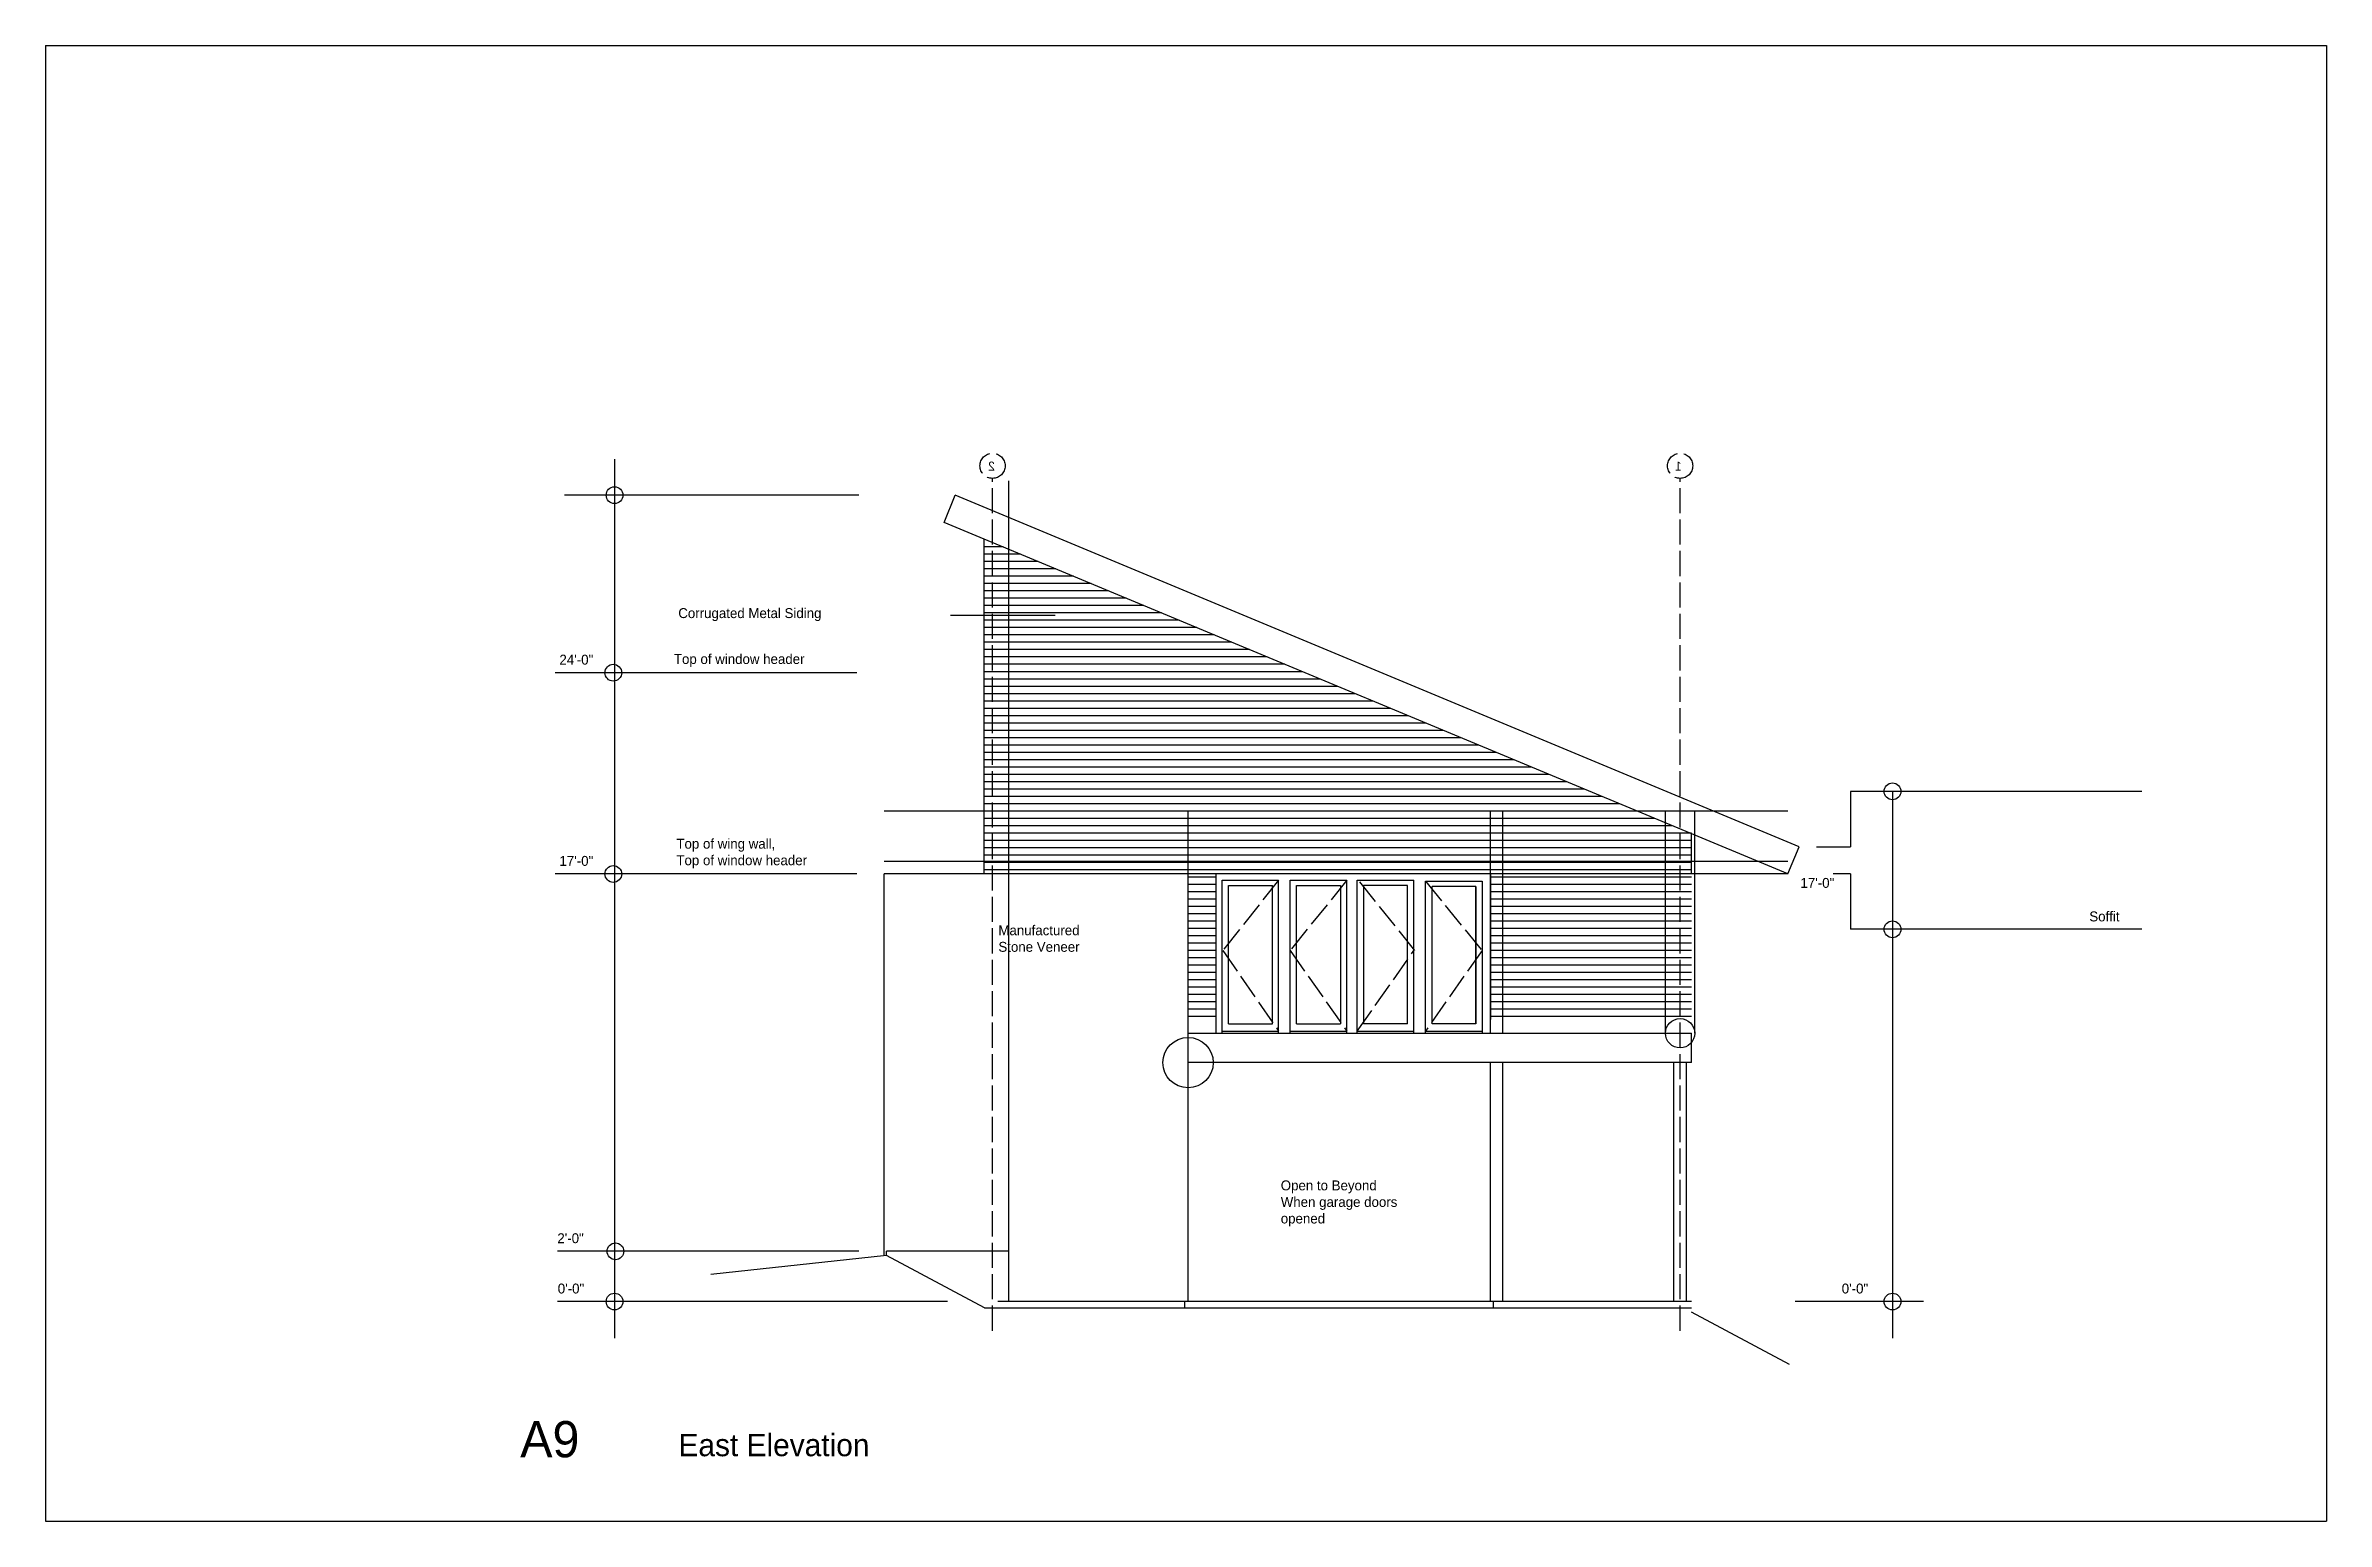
# Model space of a CAD drawing. Header units: inches. Extents: x 967 to 8475, y 452 to 3434.
# Drawn here: x 5763 to 6851, y 1211 to 1915 of the extents above; entities that cross this region are included whole.
import ezdxf

# ---------------------------------------------------------------- set-up
doc = ezdxf.new("R2010")
doc.units = ezdxf.units.IN
doc.header["$MEASUREMENT"] = 0
doc.linetypes.add('ACAD_ISO02W100', pattern=[15, 12, -3])
for name, color, linetype in [('const', 7, 'Continuous'), ('e1', 7, 'Continuous'), ('e2', 251, 'Continuous'), ('glassSwing', 172, 'ACAD_ISO02W100'), ('grid', 252, 'ACAD_ISO02W100'), ('walls', 7, 'Continuous')]:
    doc.layers.add(name, color=color, linetype=linetype)

msp = doc.modelspace()

# ---------------------------------------------------------------- texts
at = {"layer": 'const', "extrusion": (0, 0, -1), "char_height": 4.26, "width": 1625.197, "attachment_point": 1, "text_direction": (-1, 0, 0)}
for s, insert in [('2', (6216.1, 1716.8)), ('1', (6543.7, 1716.8))]:
    msp.add_mtext(s, dxfattribs=dict(at, insert=insert))
at = {"layer": 'const', "attachment_point": 1}
for s, insert, char_height, width in [('Corrugated Metal Siding', (6065.1, 1646.9), 4.736, 1805.775), ('24\'-0"', (6008.4, 1624.7), 4.74, 1805.775), ('\\PTop of window header', (6063, 1632.9), 4.736, 1805.775), ('Top of wing wall,\\PTop of window header', (6064.2, 1536.9), 4.736, 1805.775), ('17\'-0"', (6008.4, 1528.7), 4.74, 1805.775), ('17\'-0"', (6600.4, 1518.2), 4.74, 1805.775), ('Soffit', (6738.2, 1502.2), 4.74, 1805.775), ('Manufactured^JStone Veneer', (6217.8, 1495.6), 4.736, 1805.775), ('Open to Beyond^JWhen garage doors^Jopened', (6352.5, 1373.9), 4.736, 1805.775), ('2\'-0"', (6007.4, 1348.7), 4.74, 1805.775), ('0\'-0"', (6007.6, 1324.7), 4.74, 1805.775), ('0\'-0"', (6620.1, 1324.7), 4.74, 1805.775), ('A9', (5989.7, 1259.1), 17.26, 6582.049), ('East Elevation', (6065.2, 1253), 10.656, 4062.993)]:
    msp.add_mtext(s, dxfattribs=dict(at, insert=insert, char_height=char_height, width=width))

# ---------------------------------------------------------------- linework, layer by layer
for p, q in [((5763.3, 1915.3), (6851.3, 1915.3)), ((5763.3, 1915.3), (5763.3, 1211.3)), ((6851.3, 1915.3), (6851.3, 1211.3)), ((5763.3, 1211.3), (6851.3, 1211.3))]:
    msp.add_line(p, q)
at = {"layer": 'e1'}
for p, q in [((6308.3, 1316.1), (6308.3, 1550.1)), ((6548.5, 1430.1), (6308.3, 1430.1)), ((6306.8, 1313.1), (6306.8, 1316.1))]:
    msp.add_line(p, q, dxfattribs=at)
at = {"layer": 'e2'}
for p, q in [((6034.7, 1717.9), (6034.7, 1298.7)), ((6151.3, 1700.8), (6010.8, 1700.8)), ((6222.8, 1340.1), (6222.8, 1707.7)), ((6220, 1676.1), (6211, 1676.1)), ((6228.4, 1672.6), (6211, 1672.6)), ((6236.8, 1669.1), (6211, 1669.1)), ((6245.2, 1665.6), (6211, 1665.6)), ((6253.6, 1662.1), (6211, 1662.1)), ((6262, 1658.6), (6211, 1658.6)), ((6270.4, 1655.1), (6211, 1655.1)), ((6278.8, 1651.6), (6211, 1651.6)), ((6287.2, 1648.1), (6211, 1648.1)), ((6295.6, 1644.6), (6211, 1644.6)), ((6304, 1641.1), (6211, 1641.1)), ((6312.4, 1637.6), (6211, 1637.6)), ((6320.8, 1634.1), (6211, 1634.1)), ((6329.2, 1630.6), (6211, 1630.6)), ((6337.6, 1627.1), (6211, 1627.1)), ((6346, 1623.6), (6211, 1623.6)), ((6150.2, 1616.1), (6006.4, 1616.1)), ((6354.4, 1620.1), (6211, 1620.1)), ((6362.8, 1616.6), (6211, 1616.6)), ((6371.2, 1613.1), (6211, 1613.1)), ((6379.6, 1609.6), (6211, 1609.6)), ((6388, 1606.1), (6211, 1606.1)), ((6396.4, 1602.6), (6211, 1602.6)), ((6404.8, 1599.1), (6211, 1599.1)), ((6413.2, 1595.6), (6211, 1595.6)), ((6421.6, 1592.1), (6211, 1592.1)), ((6430, 1588.6), (6211, 1588.6)), ((6438.4, 1585.1), (6211, 1585.1)), ((6446.8, 1581.6), (6211, 1581.6)), ((6455.2, 1578.1), (6211, 1578.1)), ((6463.6, 1574.6), (6211, 1574.6)), ((6472, 1571.1), (6211, 1571.1)), ((6480.4, 1567.6), (6211, 1567.6)), ((6488.8, 1564.1), (6211, 1564.1)), ((6497.2, 1560.6), (6211, 1560.6)), ((6505.6, 1557.1), (6211, 1557.1)), ((6763.3, 1559.5), (6624.3, 1559.5)), ((6624.3, 1559.5), (6624.3, 1533)), ((6644.3, 1559.5), (6644.3, 1298.7)), ((6514, 1553.6), (6211, 1553.6)), ((6522.4, 1550.1), (6211, 1550.1)), ((6530.8, 1546.6), (6211, 1546.6)), ((6539.2, 1543.1), (6211, 1543.1)), ((6548.5, 1539.6), (6211, 1539.6)), ((6548.5, 1536.1), (6211, 1536.1)), ((6548.5, 1520.1), (6548.5, 1539.6)), ((6548.5, 1532.6), (6211, 1532.6)), ((6548.5, 1529.1), (6211, 1529.1)), ((6548.5, 1525.6), (6211, 1525.6)), ((6608.1, 1533), (6624.3, 1533)), ((6150.2, 1520.1), (6006.4, 1520.1)), ((6548.5, 1522.1), (6211, 1522.1)), ((6321.5, 1518.6), (6308.3, 1518.6)), ((6321.5, 1515.1), (6308.3, 1515.1)), ((6321.5, 1520.1), (6321.5, 1444.1)), ((6321.5, 1513.6), (6321.5, 1444.1)), ((6324.5, 1517.1), (6351.5, 1517.1)), ((6324.5, 1444.1), (6324.5, 1517.1)), ((6324.5, 1517.1), (6351.5, 1517.1)), ((6324.5, 1444.1), (6324.5, 1517.1)), ((6327.5, 1514.6), (6348.5, 1514.6)), ((6327.5, 1448.6), (6327.5, 1514.6)), ((6327.5, 1514.6), (6348.5, 1514.6)), ((6327.5, 1448.6), (6327.5, 1514.6)), ((6348.5, 1448.6), (6348.5, 1514.6)), ((6348.5, 1448.6), (6348.5, 1514.6)), ((6351.5, 1444.1), (6351.5, 1517.1)), ((6351.5, 1444.1), (6351.5, 1517.1)), ((6357, 1444.1), (6357, 1517.1)), ((6357, 1517.1), (6384, 1517.1)), ((6360, 1448.6), (6360, 1514.6)), ((6360, 1514.6), (6381, 1514.6)), ((6381, 1514.6), (6381, 1448.6)), ((6384, 1444.1), (6384, 1517.1)), ((6389, 1444.1), (6389, 1517.1)), ((6389, 1517.1), (6416, 1517.1)), ((6392, 1514.6), (6392, 1448.6)), ((6413, 1514.6), (6392, 1514.6)), ((6413, 1448.6), (6413, 1514.6)), ((6416, 1444.1), (6416, 1517.1)), ((6421.5, 1444.1), (6421.5, 1516.6)), ((6421.5, 1516.6), (6448.5, 1516.6)), ((6424.8, 1448.6), (6424.8, 1514.1)), ((6445.6, 1514.1), (6424.8, 1514.1)), ((6445.6, 1448.6), (6445.6, 1514.1)), ((6445.6, 1514.1), (6445.6, 1448.6)), ((6448.5, 1516.6), (6448.5, 1444.1)), ((6452.5, 1520.1), (6452.5, 1450.6)), ((6548.5, 1518.6), (6452.5, 1518.6)), ((6548.5, 1515.1), (6452.5, 1515.1)), ((6624.3, 1520.1), (6616, 1520.1)), ((6624.3, 1520.1), (6624.3, 1493.7)), ((6321.5, 1511.6), (6308.3, 1511.6)), ((6321.5, 1508.1), (6308.3, 1508.1)), ((6321.5, 1504.6), (6308.3, 1504.6)), ((6548.5, 1511.6), (6452.5, 1511.6)), ((6548.5, 1508.1), (6452.5, 1508.1)), ((6548.5, 1504.6), (6452.5, 1504.6)), ((6321.5, 1501.1), (6308.3, 1501.1)), ((6321.5, 1497.6), (6308.3, 1497.6)), ((6321.5, 1494.1), (6308.3, 1494.1)), ((6321.5, 1490.6), (6308.3, 1490.6)), ((6548.5, 1501.1), (6452.5, 1501.1)), ((6548.5, 1497.6), (6452.5, 1497.6)), ((6548.5, 1494.1), (6452.5, 1494.1)), ((6548.5, 1490.6), (6452.5, 1490.6)), ((6763.3, 1493.7), (6624.3, 1493.7)), ((6321.5, 1487.1), (6308.3, 1487.1)), ((6321.5, 1483.6), (6308.3, 1483.6)), ((6321.5, 1480.1), (6308.3, 1480.1)), ((6548.5, 1487.1), (6452.5, 1487.1)), ((6548.5, 1483.6), (6452.5, 1483.6)), ((6548.5, 1480.1), (6452.5, 1480.1)), ((6321.5, 1476.6), (6308.3, 1476.6)), ((6321.5, 1473.1), (6308.3, 1473.1)), ((6321.5, 1469.6), (6308.3, 1469.6)), ((6548.5, 1476.6), (6452.5, 1476.6)), ((6548.5, 1473.1), (6452.5, 1473.1)), ((6548.5, 1469.6), (6452.5, 1469.6)), ((6321.5, 1466.1), (6308.3, 1466.1)), ((6321.5, 1462.6), (6308.3, 1462.6)), ((6321.5, 1459.1), (6308.3, 1459.1)), ((6548.5, 1466.1), (6452.5, 1466.1)), ((6548.5, 1462.6), (6452.5, 1462.6)), ((6548.5, 1459.1), (6452.5, 1459.1)), ((6321.5, 1455.6), (6308.3, 1455.6)), ((6321.5, 1452.1), (6308.3, 1452.1)), ((6327.5, 1448.6), (6348.5, 1448.6)), ((6327.5, 1448.6), (6348.5, 1448.6)), ((6360, 1448.6), (6381, 1448.6)), ((6413, 1448.6), (6392, 1448.6)), ((6445.6, 1448.6), (6424.8, 1448.6)), ((6548.5, 1455.6), (6452.5, 1455.6)), ((6548.5, 1452.1), (6452.5, 1452.1)), ((6324.5, 1445.1), (6351.5, 1445.1)), ((6324.5, 1445.1), (6351.5, 1445.1)), ((6324.5, 1444.1), (6351.5, 1444.1)), ((6324.5, 1444.1), (6351.5, 1444.1)), ((6357, 1445.1), (6384, 1445.1)), ((6357, 1444.1), (6384, 1444.1)), ((6389, 1445.1), (6416, 1445.1)), ((6389, 1444.1), (6416, 1444.1)), ((6421.5, 1445.1), (6448.5, 1445.1)), ((6421.5, 1444.1), (6448.5, 1444.1)), ((6151.3, 1340.1), (6007.5, 1340.1)), ((6222.8, 1340.1), (6164.5, 1340.1)), ((6193.6, 1340.1), (6175.3, 1340.1)), ((6222.8, 1316.1), (6222.8, 1340.1)), ((6193.6, 1316.1), (6007.5, 1316.1)), ((6307, 1316.1), (6217.6, 1316.1)), ((6307, 1316.1), (6222.8, 1316.1)), ((6548.5, 1316.1), (6307, 1316.1)), ((6453.9, 1316.1), (6453.9, 1313.1)), ((6659.1, 1316.1), (6597.9, 1316.1))]:
    msp.add_line(p, q, dxfattribs=at)
for centre in [(6034.7, 1700.8), (6034.1, 1616.1), (6644.3, 1559.5), (6034.1, 1520.1), (6644.3, 1493.7), (6035.1, 1340.1), (6034.7, 1316.1), (6644.3, 1316.1)]:
    msp.add_circle(centre, 4, dxfattribs=at)
at = {"layer": 'glassSwing'}
for p, q in [((6351.5, 1517.1), (6324.8, 1483.6)), ((6351.5, 1517.1), (6324.8, 1483.6)), ((6384, 1517.1), (6357, 1483.6)), ((6416.5, 1483.6), (6389.5, 1517.1)), ((6421.5, 1516.6), (6448.5, 1483.6)), ((6324.8, 1483.6), (6351.5, 1445.1)), ((6324.8, 1483.6), (6351.5, 1445.1)), ((6357, 1483.6), (6384, 1445.1)), ((6389, 1445.1), (6416, 1483.6)), ((6448.5, 1483.6), (6421.5, 1445.1))]:
    msp.add_line(p, q, dxfattribs=at)
at = {"layer": 'grid'}
for p, q in [((6215, 1302.2), (6215, 1708.8)), ((6543, 1302.2), (6543, 1708.8))]:
    msp.add_line(p, q, dxfattribs=at)
for centre in [(6215, 1714.8), (6543, 1714.8)]:
    msp.add_circle(centre, 6, dxfattribs=at)
at = {"layer": 'walls'}
for p, q in [((6191.9, 1687.8), (6197.2, 1700.8)), ((6599.8, 1533), (6197.2, 1700.8)), ((6594.4, 1520.1), (6191.9, 1687.8)), ((6211, 1520.1), (6211, 1679.9)), ((6194.9, 1643.5), (6244.9, 1643.5)), ((6594.4, 1550.1), (6163.3, 1550.1)), ((6452.5, 1444.1), (6452.5, 1550.1)), ((6458.5, 1444.1), (6458.5, 1550.1)), ((6536, 1444.1), (6536, 1550.1)), ((6550, 1444.1), (6550, 1550.1)), ((6594.4, 1526.1), (6163.3, 1526.1)), ((6594.4, 1520.1), (6599.8, 1533)), ((6594.4, 1520.1), (6163.3, 1520.1)), ((6163.3, 1338), (6163.3, 1520.1)), ((6308.3, 1444.1), (6548.5, 1444.1)), ((6548.5, 1430.1), (6548.5, 1444.1)), ((6452.5, 1316.1), (6452.5, 1430.1)), ((6458.5, 1316.1), (6458.5, 1430.1)), ((6540, 1316.1), (6540, 1430.1)), ((6546, 1316.1), (6546, 1430.1)), ((6164.5, 1338.1), (6164.5, 1340.1)), ((6164.5, 1338.1), (6080.6, 1329)), ((6211.2, 1313.1), (6164.5, 1338.1)), ((6211.2, 1313.1), (6548.5, 1313.1)), ((6595.2, 1286.1), (6548.5, 1311.1))]:
    msp.add_line(p, q, dxfattribs=at)
for centre, radius in [((6543, 1444.1), 7), ((6308.3, 1430.1), 12)]:
    msp.add_circle(centre, radius, dxfattribs=at)

msp.set_redraw_order([(e.dxf.handle, doc.entitydb.next_handle()) for e in msp.query("TEXT MTEXT ATTDEF DIMENSION ARC_DIMENSION")])  # texts and dimensions are drawn at this point

doc.saveas('drawing.dxf')
